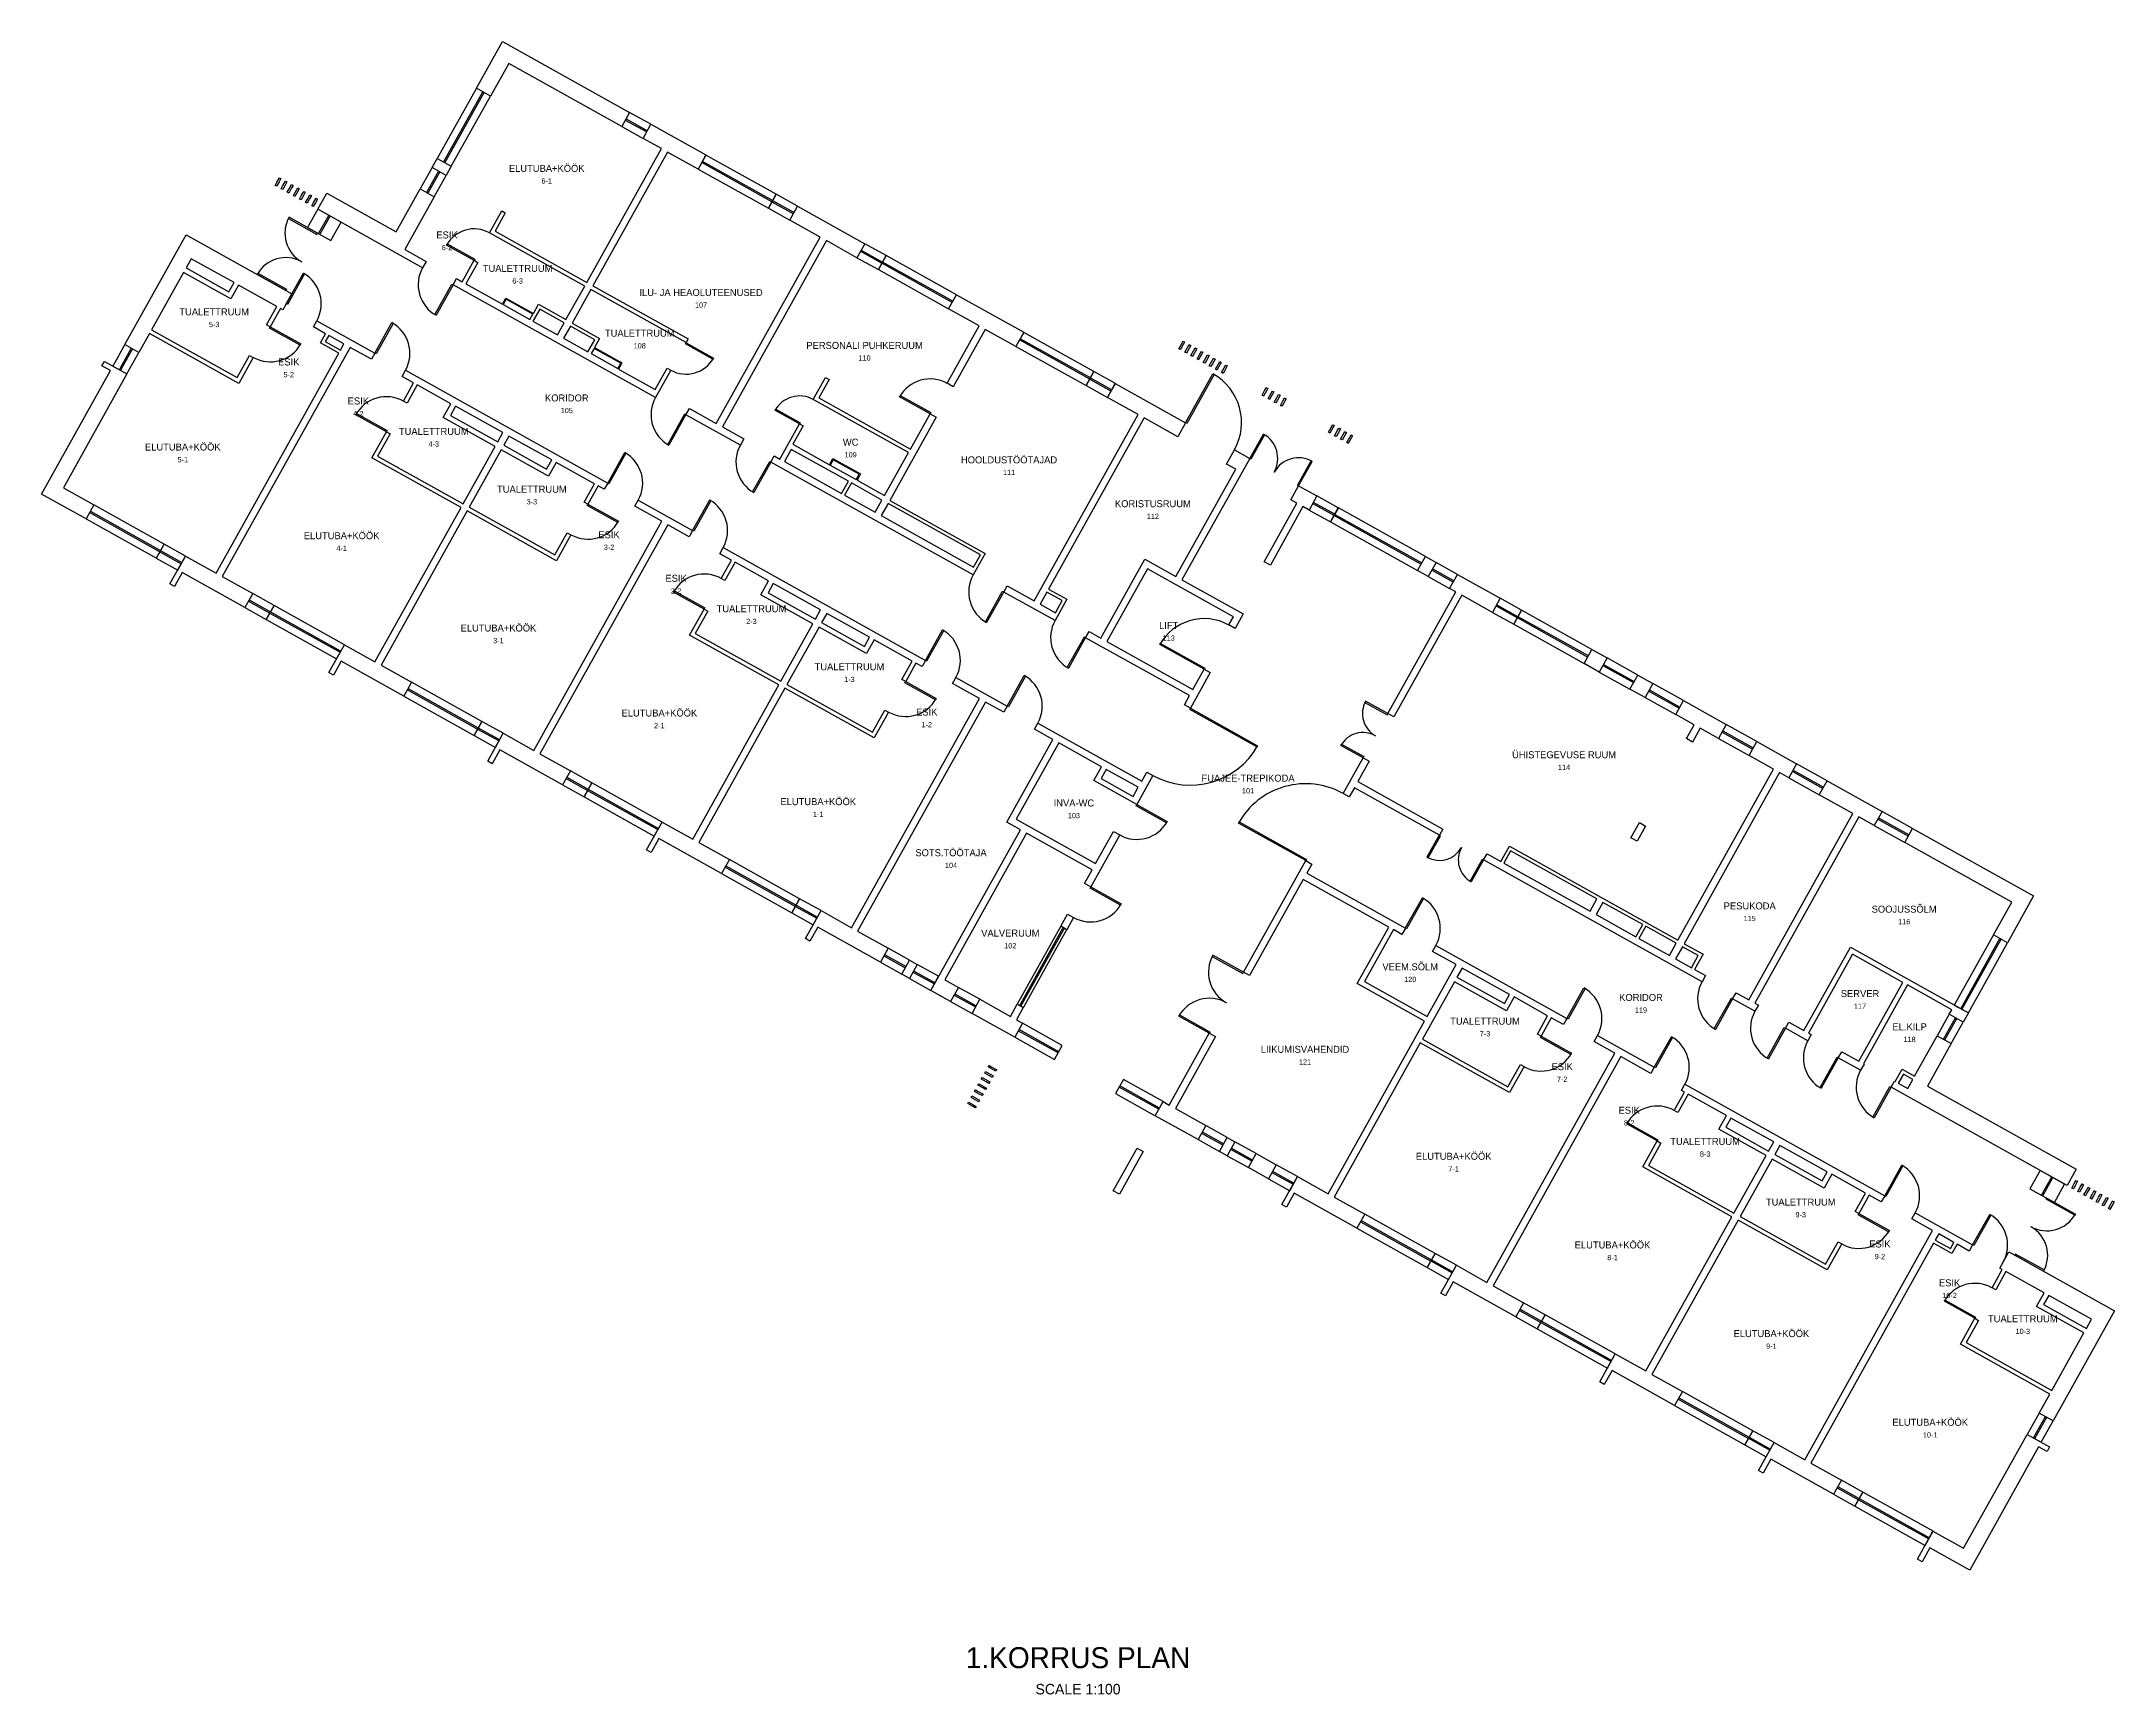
# Model space of a CAD drawing. Header units: millimetres. Extents: x 0 to 379219, y -3554 to 43703.
# Drawn here: x 0 to 59253, y -3554 to 43703 of the extents above; entities that cross this region are included whole.
import ezdxf
from ezdxf.enums import TextEntityAlignment as Align

# ---------------------------------------------------------------- set-up
doc = ezdxf.new("R2010")
doc.units = ezdxf.units.MM
for name, color, linetype in [('A-ANNO-TTLB', 7, 'Continuous'), ('A-AREA-IDEN', 7, 'Continuous'), ('A-COLS', 7, 'Continuous'), ('A-DOOR', 7, 'Continuous'), ('A-GLAZ', 7, 'Continuous'), ('A-WALL', 7, 'Continuous')]:
    doc.layers.add(name, color=color, linetype=linetype)

msp = doc.modelspace()

# ---------------------------------------------------------------- texts
at = {"layer": 'A-ANNO-TTLB'}
for s, height, p in [('1.KORRUS PLAN', 600, (29627, -2500)), ('SCALE 1:100', 300, (29627, -3400))]:
    msp.add_text(s, height=height, dxfattribs=at).set_placement(p, align=Align.MIDDLE_CENTER)
at = {"layer": 'A-AREA-IDEN'}
for s, height, p in [('ELUTUBA+KÖÖK', 200, (14441, 40074)), ('6-1', 150, (14441, 39714)), ('ESIK', 200, (11592, 38171)), ('6-2', 150, (11592, 37811)), ('TUALETTRUUM', 200, (13609, 37216)), ('6-3', 150, (13609, 36856)), ('ILU- JA HEAOLUTEENUSED', 200, (18853, 36527)), ('107', 150, (18853, 36167)), ('TUALETTRUUM', 200, (4936, 35972)), ('5-3', 150, (4936, 35612)), ('TUALETTRUUM', 200, (17100, 35363)), ('108', 150, (17100, 35003)), ('PERSONALI PUHKERUUM', 200, (23527, 35014)), ('ESIK', 200, (7069, 34540)), ('110', 150, (23527, 34654)), ('5-2', 150, (7069, 34180)), ('ESIK', 200, (9058, 33425)), ('KORIDOR', 200, (15015, 33512)), ('105', 150, (15015, 33152)), ('4-2', 150, (9058, 33065)), ('TUALETTRUUM', 200, (11212, 32555)), ('ELUTUBA+KÖÖK', 200, (4040, 32109)), ('4-3', 150, (11212, 32195)), ('WC', 200, (23128, 32247)), ('5-1', 150, (4040, 31749)), ('109', 150, (23128, 31887)), ('HOOLDUSTÖÖTAJAD', 200, (27656, 31742)), ('111', 150, (27656, 31382)), ('TUALETTRUUM', 200, (14017, 30903)), ('3-3', 150, (14017, 30543)), ('KORISTUSRUUM', 200, (31767, 30489)), ('ELUTUBA+KÖÖK', 200, (8580, 29574)), ('ESIK', 200, (16223, 29602)), ('112', 150, (31767, 30129)), ('4-1', 150, (8580, 29214)), ('3-2', 150, (16223, 29242)), ('ESIK', 200, (18139, 28356)), ('2-2', 150, (18139, 27996)), ('TUALETTRUUM', 200, (20293, 27486)), ('ELUTUBA+KÖÖK', 200, (13062, 26935)), ('2-3', 150, (20293, 27126)), ('LIFT', 200, (32219, 27007)), ('113', 150, (32219, 26647)), ('3-1', 150, (13062, 26575)), ('TUALETTRUUM', 200, (23094, 25827)), ('1-3', 150, (23094, 25467)), ('ELUTUBA+KÖÖK', 200, (17661, 24505)), ('ESIK', 200, (25304, 24533)), ('2-1', 150, (17661, 24145)), ('1-2', 150, (25304, 24173)), ('ÜHISTEGEVUSE RUUM', 200, (43519, 23312)), ('FUAJEE-TREPIKODA', 200, (34487, 22643)), ('114', 150, (43519, 22952)), ('ELUTUBA+KÖÖK', 200, (22202, 21971)), ('INVA-WC', 200, (29510, 21933)), ('101', 150, (34487, 22283)), ('1-1', 150, (22202, 21611)), ('103', 150, (29510, 21573)), ('SOTS.TÖÖTAJA', 200, (25997, 20511)), ('104', 150, (25997, 20151)), ('PESUKODA', 200, (48826, 18991)), ('SOOJUSSÕLM', 200, (53240, 18897)), ('115', 150, (48826, 18631)), ('116', 150, (53240, 18537)), ('VALVERUUM', 200, (27692, 18213)), ('102', 150, (27692, 17853)), ('VEEM.SÕLM', 200, (39122, 17250)), ('120', 150, (39122, 16890)), ('KORIDOR', 200, (45718, 16374)), ('119', 150, (45718, 16014)), ('SERVER', 200, (51979, 16484)), ('117', 150, (51979, 16124)), ('TUALETTRUUM', 200, (41260, 15696)), ('7-3', 150, (41260, 15336)), ('EL.KILP', 200, (53396, 15535)), ('LIIKUMISVAHENDID', 200, (36115, 14891)), ('118', 150, (53396, 15175)), ('121', 150, (36115, 14531)), ('ESIK', 200, (43466, 14395)), ('7-2', 150, (43466, 14035)), ('ESIK', 200, (45382, 13149)), ('8-2', 150, (45382, 12789)), ('ELUTUBA+KÖÖK', 200, (40364, 11833)), ('TUALETTRUUM', 200, (47550, 12257)), ('8-3', 150, (47550, 11897)), ('7-1', 150, (40364, 11473)), ('TUALETTRUUM', 200, (50284, 10524)), ('9-3', 150, (50284, 10164)), ('ELUTUBA+KÖÖK', 200, (44904, 9298)), ('8-1', 150, (44904, 8938)), ('ESIK', 200, (52547, 9326)), ('9-2', 150, (52547, 8966)), ('ESIK', 200, (54538, 8215)), ('10-2', 150, (54538, 7855)), ('TUALETTRUUM', 200, (56631, 7188)), ('ELUTUBA+KÖÖK', 200, (49445, 6764)), ('10-3', 150, (56631, 6828)), ('9-1', 150, (49445, 6404)), ('ELUTUBA+KÖÖK', 200, (53985, 4229)), ('10-1', 150, (53985, 3869))]:
    msp.add_text(s, height=height, dxfattribs=at).set_placement(p, align=Align.MIDDLE_CENTER)

# ---------------------------------------------------------------- linework, layer by layer
at = {"layer": 'A-COLS'}
for points in [[(6721, 39565), (6703, 39575), (6678, 39589), (6729, 39681), (6799, 39808), (6818, 39797), (6843, 39783), (6792, 39692)], [(6878, 39478), (6852, 39492), (6903, 39583), (6974, 39710), (6992, 39700), (7018, 39686), (6967, 39595), (6896, 39467)], [(7052, 39380), (7027, 39394), (7078, 39486), (7149, 39613), (7167, 39602), (7192, 39588), (7141, 39497), (7071, 39370)], [(7245, 39272), (7227, 39283), (7202, 39297), (7252, 39388), (7323, 39515), (7342, 39505), (7367, 39491), (7316, 39400)], [(7420, 39175), (7402, 39185), (7376, 39199), (7427, 39291), (7498, 39418), (7516, 39407), (7542, 39393), (7491, 39302)], [(7594, 39078), (7576, 39088), (7551, 39102), (7602, 39193), (7673, 39320), (7691, 39310), (7716, 39296), (7665, 39205)], [(7769, 38980), (7751, 38990), (7725, 39004), (7776, 39096), (7847, 39223), (7866, 39213), (7891, 39198), (7840, 39107)], [(32550, 34893), (32523, 34908), (32507, 34917), (32582, 35053), (32628, 35136), (32655, 35121), (32672, 35111), (32597, 34976)], [(32725, 34796), (32698, 34811), (32681, 34820), (32757, 34955), (32803, 35038), (32830, 35023), (32847, 35014), (32771, 34879)], [(32899, 34698), (32872, 34713), (32856, 34722), (32931, 34858), (32978, 34941), (33005, 34926), (33021, 34916), (32946, 34781)], [(33047, 34616), (33030, 34625), (33106, 34760), (33152, 34843), (33179, 34828), (33196, 34819), (33121, 34684), (33074, 34601)], [(33222, 34518), (33205, 34527), (33281, 34663), (33327, 34746), (33354, 34731), (33371, 34721), (33295, 34586), (33249, 34503)], [(33396, 34421), (33380, 34430), (33455, 34565), (33502, 34648), (33529, 34633), (33545, 34624), (33470, 34489), (33423, 34406)], [(33571, 34323), (33554, 34333), (33630, 34468), (33676, 34551), (33703, 34536), (33720, 34526), (33644, 34391), (33598, 34308)], [(33773, 34211), (33746, 34226), (33729, 34235), (33804, 34370), (33851, 34453), (33878, 34438), (33894, 34429), (33819, 34294)], [(34930, 33565), (34903, 33580), (34886, 33589), (34961, 33724), (35008, 33808), (35035, 33792), (35051, 33783), (34976, 33648)], [(35104, 33467), (35077, 33482), (35061, 33492), (35136, 33627), (35182, 33710), (35209, 33695), (35226, 33686), (35151, 33551)], [(35252, 33385), (35235, 33394), (35311, 33529), (35357, 33613), (35384, 33597), (35401, 33588), (35325, 33453), (35279, 33370)], [(35426, 33287), (35410, 33297), (35485, 33432), (35532, 33515), (35559, 33500), (35575, 33491), (35500, 33356), (35454, 33272)], [(36829, 32505), (36802, 32520), (36785, 32529), (36861, 32664), (36907, 32747), (36934, 32732), (36951, 32723), (36875, 32588)], [(37003, 32407), (36976, 32422), (36960, 32432), (37035, 32567), (37082, 32650), (37109, 32635), (37125, 32626), (37050, 32490)], [(37178, 32310), (37151, 32325), (37134, 32334), (37210, 32469), (37256, 32552), (37283, 32537), (37300, 32528), (37224, 32393)], [(37326, 32227), (37309, 32237), (37384, 32372), (37431, 32455), (37458, 32440), (37475, 32431), (37399, 32295), (37353, 32212)], [(27180, 14090), (27097, 14137), (26962, 14212), (26971, 14229), (26986, 14256), (27069, 14210), (27204, 14134), (27195, 14117)], [(27277, 14265), (27194, 14311), (27059, 14387), (27068, 14404), (27083, 14431), (27167, 14384), (27302, 14309), (27292, 14292)], [(26887, 13567), (26804, 13613), (26669, 13688), (26678, 13705), (26693, 13732), (26777, 13686), (26912, 13610), (26903, 13594)], [(26985, 13741), (26902, 13788), (26767, 13863), (26776, 13880), (26791, 13907), (26874, 13860), (27009, 13785), (27000, 13768)], [(27082, 13916), (26999, 13962), (26864, 14038), (26873, 14054), (26888, 14081), (26972, 14035), (27107, 13959), (27097, 13943)], [(26692, 13217), (26609, 13264), (26474, 13339), (26483, 13356), (26499, 13383), (26582, 13336), (26717, 13261), (26708, 13244)], [(26790, 13392), (26707, 13438), (26572, 13514), (26581, 13530), (26596, 13557), (26679, 13511), (26814, 13436), (26805, 13419)], [(58048, 10915), (58030, 10925), (58101, 11052), (58152, 11143), (58177, 11129), (58195, 11119), (58124, 10992), (58073, 10900)], [(58248, 10803), (58223, 10817), (58204, 10827), (58275, 10954), (58326, 11046), (58352, 11031), (58370, 11021), (58299, 10894)], [(58423, 10706), (58397, 10720), (58379, 10730), (58450, 10857), (58501, 10948), (58526, 10934), (58545, 10924), (58474, 10797)], [(58597, 10608), (58572, 10622), (58554, 10632), (58625, 10759), (58675, 10851), (58701, 10837), (58719, 10826), (58648, 10699)], [(58772, 10511), (58747, 10525), (58728, 10535), (58799, 10662), (58850, 10753), (58876, 10739), (58894, 10729), (58823, 10602)], [(58947, 10413), (58921, 10427), (58903, 10437), (58974, 10565), (59025, 10656), (59050, 10642), (59068, 10631), (58997, 10504)], [(59121, 10316), (59096, 10330), (59078, 10340), (59148, 10467), (59199, 10558), (59225, 10544), (59243, 10534), (59172, 10407)]]:
    msp.add_lwpolyline(points, close=True, dxfattribs=at)
at = {"layer": 'A-DOOR'}
for points in [[(7894, 38221), (7077, 38677), (7058, 38642), (7875, 38187)], [(12364, 37445), (11578, 37884), (11597, 37919), (12383, 37480)], [(6984, 36588), (6167, 37043), (6186, 37078), (7003, 36623)], [(6998, 36204), (7485, 37077), (7520, 37058), (7033, 36184)], [(11768, 36748), (11280, 35875), (11245, 35894), (11733, 36768)], [(9530, 34791), (10017, 35664), (10052, 35644), (9565, 34771)], [(6539, 35544), (7412, 35057), (7392, 35022), (6519, 35509)], [(18426, 35092), (19212, 34653), (19193, 34618), (18407, 35057)], [(32701, 32805), (33480, 34202), (33515, 34183), (32735, 32785)], [(21665, 32769), (20966, 33159), (20986, 33194), (21684, 32804)], [(25398, 33056), (24525, 33544), (24544, 33579), (25417, 33091)], [(9858, 32546), (8985, 33033), (9005, 33068), (9878, 32581)], [(18422, 33034), (17935, 32160), (17900, 32180), (18387, 33053)], [(34536, 31781), (34925, 32479), (34960, 32460), (34570, 31761)], [(16184, 31076), (16671, 31949), (16706, 31930), (16219, 31057)], [(20849, 31679), (20362, 30806), (20327, 30825), (20814, 31698)], [(35933, 31001), (36323, 31699), (36288, 31719), (35898, 31020)], [(15620, 30475), (16493, 29988), (16473, 29953), (15600, 30440)], [(18611, 29721), (19099, 30595), (19134, 30575), (18646, 29702)], [(18939, 27477), (18066, 27964), (18086, 27999), (18959, 27512)], [(27503, 27965), (27016, 27092), (26981, 27111), (27468, 27984)], [(25265, 26007), (25753, 26880), (25787, 26861), (25300, 25988)], [(29843, 26659), (29355, 25785), (29321, 25805), (29808, 26678)], [(33232, 25754), (31966, 26461), (31986, 26496), (33251, 25788)], [(27605, 24701), (28092, 25574), (28127, 25555), (27640, 24682)], [(24701, 25406), (25574, 24919), (25554, 24884), (24681, 25371)], [(32840, 24642), (34761, 23569), (34742, 23534), (32821, 24607)], [(38481, 24488), (37848, 24841), (37828, 24806), (38461, 24453)], [(37774, 23222), (37141, 23575), (37161, 23610), (37794, 23257)], [(31305, 21891), (32178, 21404), (32159, 21369), (31286, 21856)], [(36134, 20284), (34213, 21356), (34233, 21391), (36154, 20319)], [(39954, 21015), (39601, 20382), (39635, 20362), (39989, 20995)], [(41220, 20308), (40867, 19675), (40832, 19694), (41185, 20327)], [(29989, 19533), (30862, 19046), (30843, 19011), (29970, 19499)], [(38982, 18350), (39470, 19223), (39505, 19204), (39017, 18331)], [(34355, 17097), (33482, 17584), (33462, 17549), (34336, 17062)], [(43602, 15772), (44089, 16645), (44124, 16626), (43636, 15752)], [(48337, 16335), (47849, 15462), (47814, 15482), (48302, 16355)], [(33380, 15350), (32507, 15838), (32527, 15873), (33400, 15385)], [(49847, 15492), (49360, 14619), (49325, 14639), (49812, 15512)], [(42863, 15268), (43736, 14781), (43716, 14746), (42843, 15233)], [(46099, 14378), (46586, 15251), (46621, 15232), (46134, 14358)], [(51358, 14649), (50871, 13776), (50836, 13795), (51323, 14668)], [(52869, 13806), (52381, 12932), (52347, 12952), (52834, 13825)], [(46182, 12270), (45309, 12757), (45329, 12792), (46202, 12305)], [(52683, 10703), (53170, 11576), (53205, 11557), (52718, 10683)], [(51944, 10199), (52817, 9712), (52797, 9677), (51924, 10164)], [(55198, 9299), (55685, 10172), (55720, 10153), (55233, 9280)], [(57318, 10638), (58135, 10182), (58115, 10147), (57298, 10603)], [(56407, 9004), (57224, 8549), (57243, 8584), (56427, 9039)], [(55263, 7201), (54390, 7688), (54410, 7723), (55283, 7236)]]:
    msp.add_lwpolyline(points, close=True, dxfattribs=at)
for centre, radius, start, end in [((7894, 38221), 935, 150.86272, -119.13728), ((12364, 37445), 900, 60.83, 150.83), ((6984, 36588), 935, 60.86272, 150.86272), ((6998, 36204), 1000, -29.17, 60.83), ((11768, 36748), 1000, 150.83, -119.17), ((9530, 34791), 1000, -29.17, 60.83), ((6539, 35544), 1000, -119.17, -29.17), ((18426, 35092), 900, -119.17, -29.17), ((25398, 33056), 1000, 60.83, 150.83), ((32701, 32805), 1600, -29.17, 60.83), ((9858, 32546), 1000, 60.83, 150.83), ((18422, 33034), 1000, 150.83, -119.17), ((21665, 32769), 800, 60.85172, 150.85172), ((20849, 31679), 1000, 150.83, -119.17), ((34536, 31781), 800, -29.16727, 60.83273), ((16184, 31076), 1000, -29.17, 60.83), ((35933, 31001), 800, 60.83273, 150.83273), ((18611, 29721), 1000, -29.17, 60.83), ((15620, 30475), 1000, -119.17, -29.17), ((18939, 27477), 1000, 60.83, 150.83), ((27503, 27965), 1000, 150.83, -119.17), ((25265, 26007), 1000, -29.17, 60.83), ((29843, 26659), 1000, 150.83, -119.17), ((33232, 25754), 1450, 60.78394, 150.78394), ((27605, 24701), 1000, -29.17, 60.83), ((24701, 25406), 1000, -119.17, -29.17), ((38481, 24488), 725, 150.83, -119.17), ((37774, 23222), 725, 60.83, 150.83), ((32840, 24642), 2200, -119.17, -29.17), ((36134, 20284), 2200, 60.83, 150.83), ((31305, 21891), 1000, -119.17, -29.17), ((39954, 21015), 725, -119.17, -29.17), ((41220, 20308), 725, 150.83, -119.17), ((29989, 19533), 1000, -119.17, -29.17), ((38982, 18350), 1000, -29.17, 60.83), ((34355, 17097), 1000, 150.83, -119.17), ((43602, 15772), 1000, -29.17, 60.83), ((48337, 16335), 1000, 150.83, -119.17), ((33380, 15350), 1000, 60.83, 150.83), ((49847, 15492), 1000, 150.83, -119.17), ((46099, 14378), 1000, -29.17, 60.83), ((51358, 14649), 1000, 150.83, -119.17), ((42863, 15268), 1000, -119.17, -29.17), ((52869, 13806), 1000, 150.83, -119.17), ((46182, 12270), 1000, 60.83, 150.83), ((52683, 10703), 1000, -29.17, 60.83), ((55198, 9299), 1000, -29.17, 60.83), ((57318, 10638), 935, -119.14364, -29.14364), ((51944, 10199), 1000, -119.17, -29.17), ((56407, 9004), 935, -29.14364, 60.85636), ((55263, 7201), 1000, 60.83, 150.83)]:
    msp.add_arc(centre, radius, start, end, dxfattribs=at)
at = {"layer": 'A-GLAZ'}
for p, q in [((11494, 40256), (12615, 42264)), ((11529, 40237), (12650, 42245)), ((16708, 41492), (17319, 41150)), ((16688, 41457), (17299, 41115)), ((11348, 39994), (11006, 39383)), ((11382, 39975), (11041, 39363)), ((20879, 39117), (18871, 40238)), ((20899, 39152), (18891, 40273)), ((20879, 39117), (21491, 38776)), ((20899, 39152), (21510, 38811)), ((7922, 38208), (8215, 38732)), ((7957, 38188), (8250, 38712)), ((23412, 37704), (24023, 37362)), ((23431, 37739), (24042, 37397)), ((26031, 36241), (24023, 37362)), ((26051, 36276), (24042, 37397)), ((29960, 34048), (27952, 35169)), ((29980, 34083), (27972, 35204)), ((2567, 34932), (2226, 34321)), ((2602, 34913), (2261, 34302)), ((29961, 34048), (30572, 33707)), ((29980, 34083), (30591, 33742)), ((1378, 30236), (3386, 29115)), ((1397, 30271), (3405, 29150)), ((36945, 30150), (36333, 30491)), ((36964, 30185), (36353, 30526)), ((36946, 30149), (39434, 28760)), ((36965, 30184), (39454, 28795)), ((3386, 29116), (3997, 28774)), ((3405, 29151), (4016, 28809)), ((40350, 28249), (39739, 28590)), ((40370, 28284), (39758, 28625)), ((5918, 27702), (6529, 27361)), ((5937, 27737), (6548, 27396)), ((6529, 27361), (8538, 26240)), ((6549, 27396), (8557, 26275)), ((41574, 27566), (42185, 27224)), ((41593, 27601), (42204, 27259)), ((44213, 26138), (42204, 27259)), ((44193, 26103), (42185, 27224)), ((44629, 25860), (45502, 25373)), ((44649, 25895), (45522, 25408)), ((10459, 25167), (12467, 24046)), ((10478, 25202), (12486, 24081)), ((45939, 25129), (46812, 24641)), ((45959, 25164), (46832, 24676)), ((12467, 24047), (13078, 23705)), ((12486, 24082), (13097, 23740)), ((48035, 23959), (48908, 23472)), ((48054, 23994), (48927, 23507)), ((14999, 22633), (15610, 22292)), ((15018, 22668), (15629, 22327)), ((50043, 22838), (50916, 22351)), ((50063, 22873), (50936, 22386)), ((15610, 22292), (17619, 21171)), ((15630, 22327), (17638, 21206)), ((52488, 21473), (53361, 20986)), ((52508, 21508), (53381, 21021)), ((19540, 20098), (21548, 18977)), ((19559, 20133), (21567, 19012)), ((21548, 18978), (22159, 18636)), ((21567, 19013), (22178, 18671)), ((27960, 16144), (29202, 18371)), ((27995, 16124), (29237, 18351)), ((54856, 16052), (55977, 18060)), ((54891, 16033), (56012, 18041)), ((24080, 17564), (24691, 17223)), ((24099, 17599), (24711, 17258)), ((24909, 17101), (25521, 16760)), ((24929, 17136), (25540, 16795)), ((26088, 16443), (26699, 16102)), ((26108, 16478), (26719, 16137)), ((29057, 14786), (27921, 15420)), ((29076, 14821), (27941, 15455)), ((54369, 15179), (54710, 15790)), ((54404, 15159), (54745, 15770)), ((31938, 13178), (30803, 13811)), ((31958, 13213), (30822, 13846)), ((33161, 12495), (33772, 12154)), ((33180, 12530), (33792, 12189)), ((33990, 12032), (34602, 11691)), ((34010, 12067), (34621, 11726)), ((35169, 11374), (35780, 11033)), ((35189, 11409), (35800, 11068)), ((57167, 10719), (57460, 11243)), ((57202, 10700), (57494, 11223)), ((37702, 9960), (39710, 8839)), ((37721, 9995), (39730, 8874)), ((39710, 8840), (40321, 8498)), ((39729, 8875), (40340, 8533)), ((42242, 7426), (42853, 7085)), ((42261, 7461), (42873, 7120)), ((42873, 7120), (44881, 5999)), ((42854, 7085), (44862, 5964)), ((46783, 4891), (48791, 3770)), ((46802, 4926), (48811, 3805)), ((56939, 3780), (57280, 4392)), ((56974, 3761), (57315, 4372)), ((48791, 3771), (49402, 3429)), ((48810, 3806), (49421, 3464)), ((51342, 2392), (51954, 2051)), ((51323, 2357), (51934, 2016)), ((51935, 2016), (53943, 895)), ((51954, 2051), (53962, 930))]:
    msp.add_line(p, q, dxfattribs=at)
for points in [[(11712, 40134), (12833, 42142), (12431, 42367), (11310, 40358)], [(16586, 41273), (17197, 40932), (17421, 41334), (16810, 41675)], [(21001, 39336), (18993, 40456), (18769, 40055), (20777, 38934)], [(11164, 40097), (10823, 39485), (11225, 39261), (11566, 39872)], [(20777, 38934), (21388, 38593), (21613, 38994), (21001, 39335)], [(8272, 38013), (8564, 38537), (7900, 38907), (7608, 38383)], [(23309, 37520), (23921, 37179), (24145, 37581), (23534, 37922)], [(26153, 36460), (24145, 37581), (23920, 37179), (25929, 36058)], [(2383, 35035), (2042, 34423), (2444, 34199), (2785, 34810)], [(30082, 34267), (28074, 35387), (27850, 34986), (29858, 33865)], [(29858, 33865), (30469, 33524), (30694, 33925), (30082, 34266)], [(1275, 30053), (3284, 28932), (3508, 29334), (1499, 30455)], [(37066, 30368), (36455, 30709), (36231, 30307), (36842, 29966)], [(36843, 29966), (39332, 28576), (39556, 28978), (37068, 30367)], [(3283, 28932), (3894, 28591), (4119, 28993), (3507, 29334)], [(40472, 28467), (39861, 28808), (39636, 28407), (40248, 28065)], [(5815, 27519), (6427, 27178), (6651, 27579), (6040, 27920)], [(6427, 27177), (8435, 26056), (8660, 26458), (6651, 27579)], [(41471, 27382), (42083, 27041), (42307, 27443), (41696, 27784)], [(44315, 26322), (42307, 27443), (42083, 27041), (44091, 25920)], [(44527, 25677), (45400, 25189), (45624, 25591), (44751, 26078)], [(10356, 24984), (12365, 23863), (12589, 24265), (10581, 25386)], [(45837, 24946), (46710, 24458), (46934, 24860), (46061, 25347)], [(12364, 23863), (12975, 23522), (13200, 23924), (12588, 24265)], [(47932, 23776), (48806, 23288), (49030, 23690), (48157, 24177)], [(14896, 22450), (15508, 22109), (15732, 22510), (15121, 22851)], [(49941, 22655), (50814, 22167), (51038, 22569), (50165, 23056)], [(15508, 22108), (17516, 20987), (17741, 21389), (15732, 22510)], [(52386, 21290), (53259, 20802), (53483, 21204), (52610, 21691)], [(19437, 19915), (21446, 18794), (21670, 19196), (19662, 20317)], [(21445, 18794), (22056, 18453), (22281, 18855), (21669, 19196)], [(28065, 16085), (29307, 18312), (29132, 18410), (27890, 16183)], [(23977, 17381), (24589, 17040), (24813, 17441), (24202, 17782)], [(55075, 15930), (56196, 17939), (55794, 18163), (54673, 16154)], [(24807, 16918), (25418, 16577), (25642, 16978), (25031, 17319)], [(25986, 16260), (26597, 15919), (26821, 16320), (26210, 16661)], [(29178, 15004), (28043, 15638), (27819, 15236), (28954, 14603)], [(54587, 15057), (54928, 15668), (54527, 15892), (54185, 15281)], [(32060, 13396), (30925, 14030), (30701, 13628), (31836, 12994)], [(33059, 12312), (33670, 11971), (33894, 12372), (33283, 12713)], [(33888, 11849), (34499, 11508), (34723, 11909), (34112, 12250)], [(35067, 11191), (35678, 10850), (35902, 11251), (35291, 11592)], [(57534, 10514), (57826, 11038), (57128, 11428), (56835, 10904)], [(37599, 9777), (39608, 8656), (39832, 9058), (37824, 10179)], [(39607, 8656), (40219, 8315), (40443, 8717), (39832, 9058)], [(42140, 7243), (42751, 6902), (42975, 7303), (42364, 7644)], [(42751, 6901), (44759, 5780), (44984, 6182), (42975, 7303)], [(46680, 4708), (48689, 3587), (48913, 3989), (46905, 5110)], [(57157, 3659), (57498, 4270), (57097, 4494), (56756, 3883)], [(48688, 3587), (49300, 3246), (49524, 3648), (48913, 3989)], [(51221, 2174), (51832, 1833), (52056, 2234), (51445, 2575)], [(51832, 1832), (53841, 711), (54065, 1113), (52056, 2234)]]:
    msp.add_lwpolyline(points, close=True, dxfattribs=at)
at = {"layer": 'A-WALL'}
for points in [[(12833, 42143), (12431, 42367), (13177, 43703), (16810, 41675), (16585, 41274), (13355, 43077)], [(15527, 36711), (12803, 38232), (13154, 38860), (13258, 38802), (12966, 38278), (15586, 36816), (17720, 40640), (17197, 40932), (17421, 41334), (18993, 40457), (18768, 40055), (17895, 40542), (15760, 36718), (18485, 35197), (18427, 35093), (15702, 36613), (15166, 35653), (15952, 35214), (15805, 34952), (16592, 34513), (16494, 34339), (17542, 33754), (17883, 34365), (17988, 34307), (17549, 33521), (11768, 36748), (11865, 36923), (12023, 36835), (12364, 37446), (12469, 37387), (12128, 36776), (13175, 36191), (13273, 36366), (14059, 35927), (14205, 36189), (14991, 35750)], [(11566, 39872), (11164, 40097), (11310, 40359), (11712, 40134)], [(10895, 37235), (7900, 38907), (8158, 39370), (10141, 38263), (10823, 39485), (11225, 39261), (10382, 37751), (10992, 37410)], [(20074, 32341), (19976, 32166), (18422, 33033), (18520, 33208), (19288, 32779), (22261, 38105), (21388, 38593), (21612, 38994), (23533, 37922), (23309, 37521), (22436, 38008), (19463, 32682)], [(3087, 35352), (2785, 34810), (2383, 35035), (4138, 38178), (7159, 36492), (6901, 36029), (6831, 36068), (6539, 35544), (6434, 35603), (6726, 36126), (5635, 36736), (5415, 36343), (4062, 37098), (3146, 35457), (5591, 34092), (5946, 34729), (6051, 34671), (5637, 33929)], [(4135, 37229), (5358, 36547), (5504, 36809), (4281, 37491)], [(14047, 35905), (13283, 36332), (13197, 36179), (13962, 35752)], [(26153, 36460), (28074, 35388), (27849, 34986), (26976, 35473), (26060, 33832), (25885, 33930), (26802, 35571), (25928, 36058)], [(4025, 28518), (3804, 28121), (3673, 28195), (4119, 28993), (4992, 28505), (8501, 34792), (7977, 35085), (8123, 35347), (7774, 35542), (7871, 35716), (9530, 34790), (9433, 34616), (8822, 34957), (5166, 28408), (6040, 27920), (5815, 27519)], [(14942, 35663), (14244, 36053), (14049, 35704), (14747, 35314)], [(15621, 34826), (15816, 35176), (15117, 35566), (14922, 35216)], [(8113, 35123), (8550, 34879), (8647, 35054), (8211, 35298)], [(0, 30765), (1969, 34292), (1729, 34426), (1802, 34557), (2444, 34199), (626, 30942), (1499, 30455), (1275, 30053)], [(15793, 34930), (15708, 34778), (16472, 34351), (16558, 34504)], [(8214, 25660), (8659, 26458), (9532, 25971), (11994, 30380), (9444, 31804), (9858, 32546), (9963, 32487), (9607, 31850), (12052, 30485), (12968, 32127), (11484, 32955), (11703, 33348), (10743, 33884), (10451, 33361), (10346, 33419), (10638, 33943), (10306, 34128), (10403, 34303), (16184, 31076), (16087, 30901), (15912, 30999), (15620, 30475), (15515, 30534), (15807, 31057), (14716, 31667), (14497, 31274), (13143, 32029), (12227, 30388), (14672, 29023), (15028, 29660), (15132, 29602), (14718, 28860), (12168, 30283), (9707, 25873), (10580, 25386), (10356, 24984), (8566, 25983), (8345, 25587)], [(21104, 31766), (21665, 32770), (21770, 32711), (21477, 32187), (22525, 31603), (22622, 31777), (23408, 31338), (23311, 31164), (24097, 30725), (24779, 31948), (22055, 33468), (22406, 34097), (22510, 34038), (22218, 33514), (24837, 32052), (25398, 33056), (25573, 32959), (24247, 30584), (26971, 29063), (26630, 28452), (20850, 31679), (20947, 31853)], [(29311, 27757), (28970, 27146), (27503, 27964), (27601, 28139), (28369, 27710), (31342, 33036), (30469, 33524), (30693, 33925), (32701, 32804), (32477, 32403), (31517, 32939), (28787, 28049)], [(11834, 33275), (11688, 33013), (13042, 32258), (13188, 32520)], [(13362, 32422), (13216, 32160), (14439, 31478), (14585, 31740)], [(21235, 31693), (22868, 30781), (23063, 31130), (21430, 32042)], [(30277, 26645), (31537, 28902), (32423, 28408), (34136, 31477), (33874, 31623), (34098, 32025), (34535, 31781), (32598, 28310), (34344, 27336), (34115, 26925), (33940, 27023), (34072, 27258), (31614, 28630), (30452, 26548), (32910, 25176), (33234, 25756), (33408, 25659), (32841, 24642), (32666, 24739), (32812, 25001), (29843, 26658), (29941, 26833)], [(23289, 31176), (23374, 31329), (22632, 31743), (22546, 31590)], [(23150, 31081), (22956, 30732), (23829, 30245), (24023, 30594)], [(35883, 30502), (35708, 30599), (35932, 31001), (36456, 30709), (36232, 30307), (36057, 30404), (35124, 28733), (34949, 28830)], [(14073, 23436), (17728, 29985), (16960, 30414), (17058, 30589), (18612, 29721), (18514, 29546), (17903, 29888), (14247, 23339), (15121, 22851), (14896, 22450), (13106, 23449), (12885, 23052), (12754, 23126), (13200, 23924)], [(24003, 30147), (26640, 28675), (26835, 29024), (24198, 30497)], [(19437, 19915), (17647, 20914), (17426, 20518), (17295, 20591), (17740, 21389), (18613, 20902), (21075, 25311), (18525, 26735), (18939, 27477), (19044, 27418), (18688, 26781), (21133, 25416), (22050, 27058), (20565, 27886), (20784, 28279), (19824, 28815), (19532, 28292), (19427, 28350), (19719, 28874), (19387, 29059), (19485, 29234), (25266, 26007), (25168, 25832), (24993, 25930), (24701, 25406), (24596, 25465), (24888, 25988), (23797, 26598), (23578, 26205), (22224, 26960), (21308, 25319), (23753, 23954), (24109, 24591), (24213, 24533), (23799, 23791), (21249, 25214), (18788, 20804), (19661, 20317)], [(40423, 27967), (40248, 28065), (40473, 28467), (41695, 27784), (41471, 27383), (40598, 27870), (38656, 24391), (38481, 24488)], [(39861, 28808), (39637, 28406), (39332, 28577), (39556, 28978)], [(20915, 28206), (20769, 27944), (22123, 27189), (22269, 27451)], [(29175, 27718), (28739, 27962), (28544, 27613), (28980, 27369)], [(22297, 27091), (23520, 26409), (23666, 26671), (22443, 27353)], [(44751, 26078), (44527, 25677), (44090, 25920), (44315, 26322)], [(22187, 18380), (21966, 17983), (21835, 18057), (22281, 18855), (23154, 18367), (26809, 24916), (26041, 25345), (26139, 25520), (27605, 24701), (27508, 24526), (26984, 24819), (23328, 18270), (24202, 17782), (23977, 17381)], [(45837, 24946), (45400, 25189), (45624, 25591), (46061, 25347)], [(47015, 23773), (47234, 24166), (46710, 24458), (46934, 24860), (48157, 24177), (47932, 23776), (47409, 24068), (47189, 23675)], [(25418, 16577), (27982, 21169), (27589, 21389), (28905, 23746), (28381, 24039), (28479, 24213), (31447, 22556), (31594, 22818), (31768, 22721), (31305, 21891), (30083, 22574), (30302, 22967), (29080, 23649), (27861, 21466), (30131, 20199), (30643, 21116), (30818, 21018), (29989, 19534), (29815, 19631), (30034, 20024), (28157, 21072), (25817, 16881), (26210, 16661), (25986, 16260)], [(37527, 22369), (37381, 22107), (37206, 22205), (37774, 23222), (37949, 23125), (37625, 22544), (40052, 21189), (39955, 21014)], [(41711, 20263), (41955, 20699), (46775, 18009), (49504, 22898), (48806, 23288), (49030, 23690), (50165, 23056), (49941, 22655), (49679, 22801), (46949, 17911), (47491, 17609), (47247, 17173), (47561, 16997), (47464, 16823), (41221, 20307), (41318, 20482)], [(30433, 22893), (30287, 22631), (31204, 22120), (31350, 22382)], [(48435, 16510), (48801, 16305), (51774, 21631), (50814, 22167), (51038, 22569), (52610, 21691), (52386, 21290), (51949, 21534), (48976, 16208), (49072, 16154), (48975, 15979), (48337, 16335)], [(45430, 20935), (45674, 21372), (45849, 21274), (45605, 20837)], [(55794, 18163), (56315, 19097), (53259, 20802), (53483, 21204), (56941, 19274), (56196, 17938)], [(34355, 17097), (36134, 20284), (36309, 20186), (36163, 19924), (38983, 18350), (38885, 18175), (38641, 18312), (37812, 16827), (39602, 15828), (40431, 17313), (39759, 17688), (39856, 17863), (43602, 15772), (43505, 15597), (43155, 15792), (42863, 15268), (42758, 15327), (43050, 15850), (42090, 16387), (41871, 15994), (40386, 16822), (39470, 15181), (41915, 13816), (42271, 14453), (42375, 14395), (41961, 13653), (39411, 15076), (36950, 10666), (37823, 10179), (37599, 9777), (35809, 10776), (35588, 10380), (35457, 10453), (35902, 11251), (36775, 10764), (39529, 15697), (37608, 16770), (38510, 18385), (36065, 19750), (34530, 16999)], [(41799, 20214), (44261, 18840), (44456, 19189), (41993, 20563)], [(44436, 18742), (45571, 18108), (45766, 18457), (44630, 19091)], [(29132, 18409), (29327, 18758), (29502, 18660), (29307, 18311)], [(45658, 18060), (46531, 17572), (46726, 17921), (45853, 18409)], [(47355, 17570), (46901, 17824), (46706, 17475), (47160, 17221)], [(50485, 15136), (49848, 15492), (49945, 15667), (50373, 15428), (51704, 17811), (55075, 15930), (54928, 15668), (54527, 15892), (54600, 16023), (53334, 16730), (52076, 14477), (52094, 14467), (51996, 14293), (51358, 14649), (51456, 14823), (51945, 14550), (53203, 16803), (51762, 17607), (50504, 15354), (50583, 15311)], [(25031, 17319), (24807, 16918), (24589, 17040), (24813, 17441)], [(40459, 16953), (41813, 16198), (41959, 16460), (40606, 17215)], [(27819, 15236), (26597, 15919), (26821, 16320), (27694, 15833), (27889, 16182), (28064, 16085), (27869, 15735), (28044, 15638)], [(33059, 12312), (31836, 12994), (32060, 13396), (32235, 13298), (33380, 15350), (33555, 15253), (32410, 13201), (33283, 12713)], [(41316, 8229), (44971, 14778), (44378, 15110), (44475, 15284), (46099, 14378), (46002, 14203), (45146, 14681), (41491, 8132), (42364, 7644), (42140, 7243), (40350, 8242), (40128, 7846), (39997, 7919), (40443, 8717)], [(57899, 10998), (52869, 13805), (52967, 13980), (52984, 13970), (53179, 14320), (53537, 14120), (54185, 15281), (54587, 15057), (53905, 13834), (58157, 11461)], [(44890, 5707), (44669, 5311), (44538, 5384), (44983, 6182), (45856, 5695), (48318, 10104), (45768, 11528), (46183, 12270), (46287, 12211), (45931, 11574), (48376, 10209), (49293, 11851), (47939, 12606), (48159, 12999), (47067, 13608), (46775, 13085), (46670, 13143), (46962, 13667), (46875, 13716), (46972, 13890), (52683, 10703), (52586, 10528), (52236, 10723), (51944, 10199), (51839, 10258), (52132, 10781), (51171, 11318), (50952, 10925), (49467, 11753), (48551, 10112), (50996, 8747), (51352, 9384), (51456, 9326), (51042, 8584), (48492, 10007), (46031, 5597), (46904, 5110), (46680, 4708)], [(53218, 14183), (53072, 13922), (53342, 13770), (53488, 14032)], [(48290, 12926), (48143, 12664), (49366, 11982), (49512, 12244)], [(30636, 10844), (31318, 12067), (31493, 11969), (30811, 10747)], [(34112, 12250), (33888, 11849), (33670, 11971), (33894, 12372)], [(35067, 11191), (34499, 11508), (34723, 11909), (35291, 11592)], [(49687, 12146), (49540, 11884), (50894, 11129), (51040, 11391)], [(50397, 3160), (54053, 9709), (53459, 10041), (53556, 10215), (55198, 9299), (55101, 9124), (54751, 9319), (54605, 9057), (54081, 9350), (50572, 3063), (51445, 2575), (51221, 2174), (49431, 3173), (49209, 2777), (49078, 2850), (49524, 3648)], [(54130, 9437), (54566, 9193), (54664, 9368), (54227, 9612)], [(55856, 8016), (55751, 8074), (56043, 8598), (55974, 8637), (56232, 9100), (59253, 7413), (57498, 4270), (57097, 4494), (57399, 5035), (54849, 6459), (55264, 7201), (55368, 7142), (55012, 6505), (57457, 5140), (58374, 6782), (57020, 7537), (57240, 7930), (56148, 8539)], [(58593, 7175), (57371, 7857), (57224, 7595), (58447, 6913)], [(54937, 626), (56756, 3883), (57397, 3525), (57324, 3394), (57084, 3528), (55115, 0), (53971, 638), (53750, 242), (53619, 315), (54064, 1113)]]:
    msp.add_lwpolyline(points, close=True, dxfattribs=at)

msp.set_redraw_order([(e.dxf.handle, doc.entitydb.next_handle()) for e in msp.query("TEXT MTEXT ATTDEF DIMENSION ARC_DIMENSION")])  # texts and dimensions are drawn at this point

doc.saveas('drawing.dxf')
